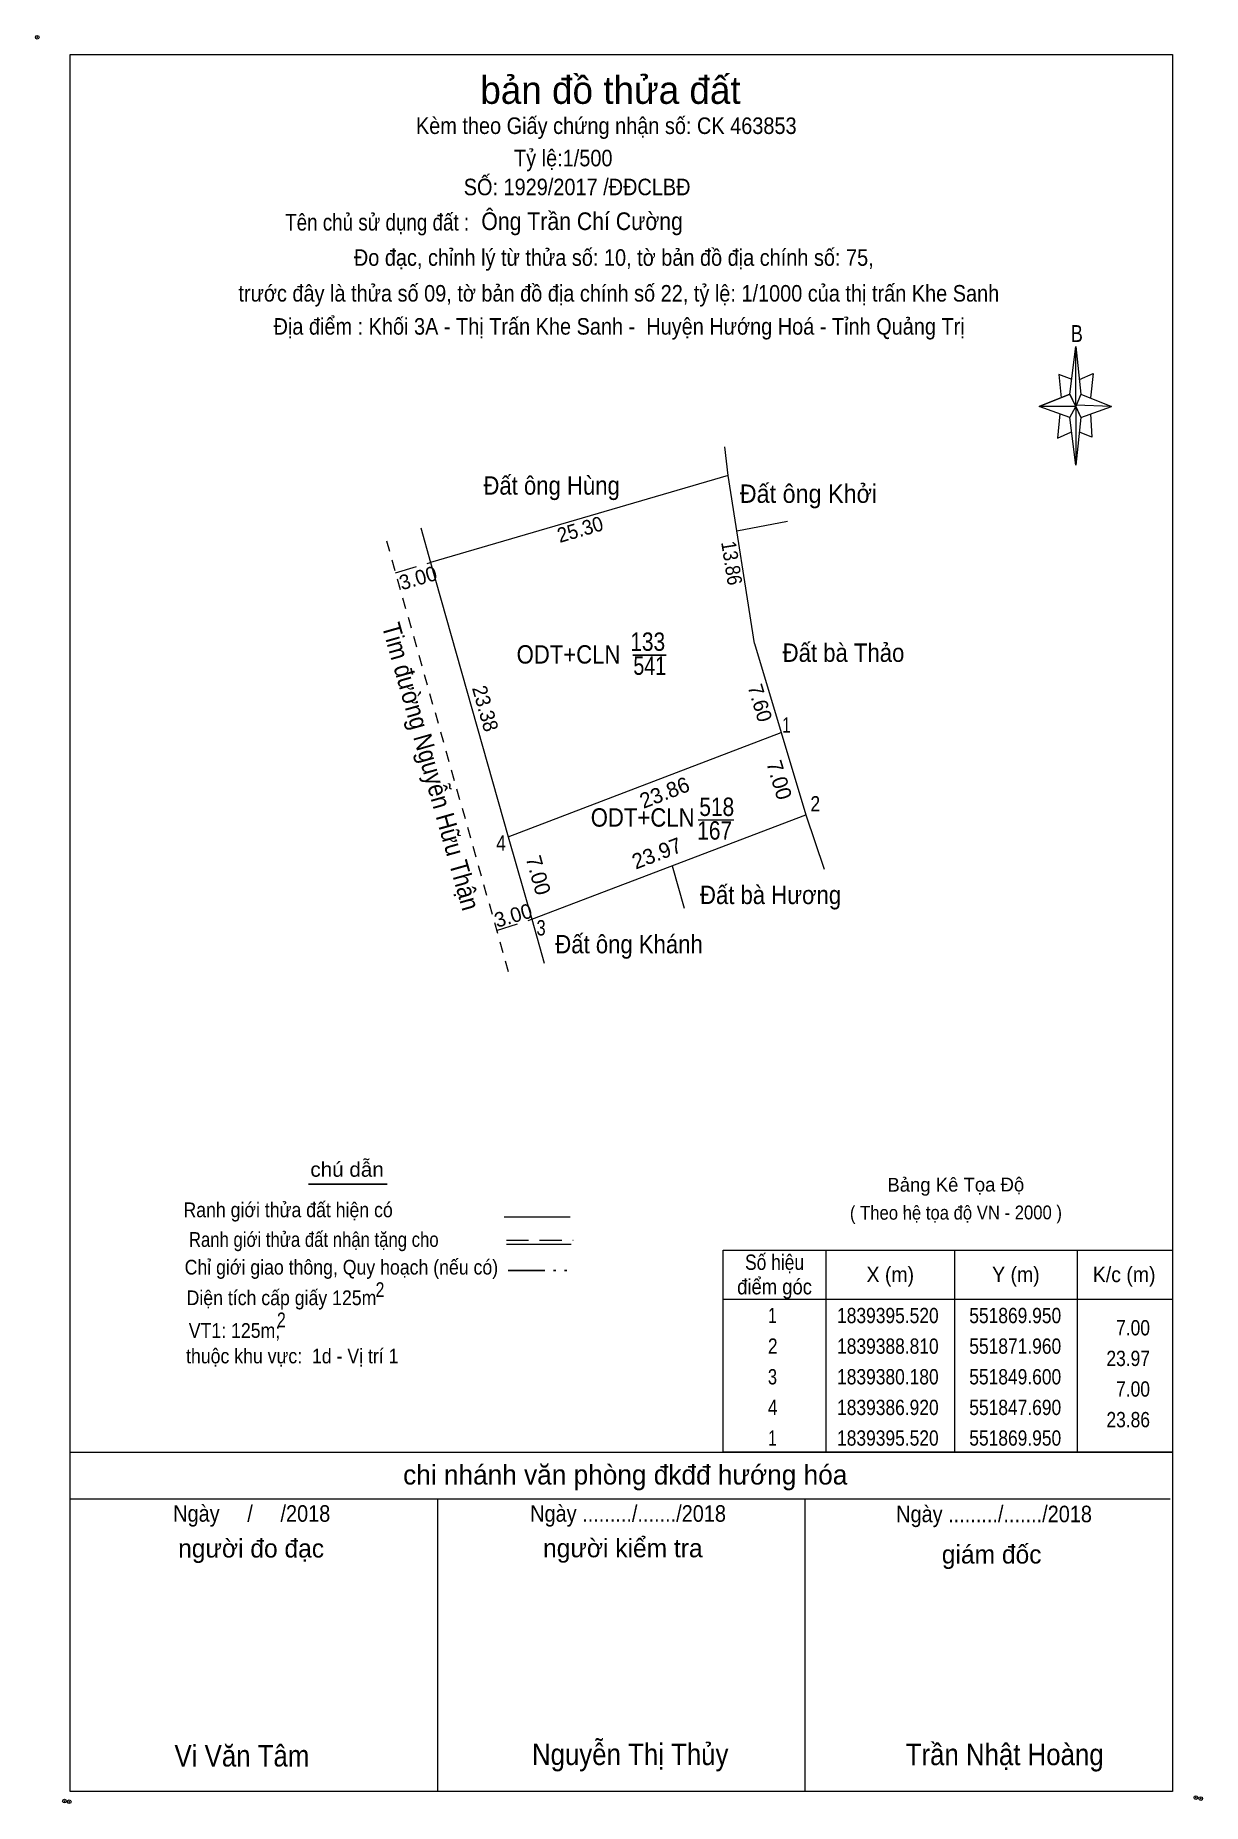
# Model space of a CAD drawing. Header units: metres. Extents: x 550992 to 551904, y 1839307 to 1839453.
# Drawn here: x 551809 to 551904.3, y 1839308.1 to 1839452.4 of the extents above; entities that cross this region are included whole.
import ezdxf
from ezdxf.enums import TextEntityAlignment as Align

# ---------------------------------------------------------------- set-up
doc = ezdxf.new("R2010")
doc.units = ezdxf.units.M
doc.header["$LTSCALE"] = 0.6
doc.header["$PDMODE"] = 32
doc.header["$PDSIZE"] = 0.3
for name, pattern in [('DASH_DOUBLE_DOT', [9.2, 5, -1.2, 0.3, -1.2, 0.3, -1.2]), ('MEDIUM_DASHED', [4.5, 3, -1.5]), ('SHORT_DASHED', [2.7, 1.5, -1.2])]:
    doc.linetypes.add(name, pattern=pattern)
for name, color, linetype, lineweight in [('10', 7, 'Continuous', 13), ('16', 7, 'Continuous', 25), ('2', 7, 'SHORT_DASHED', 13), ('5', 7, 'Continuous', 13), ('55', 7, 'Continuous', 13), ('63', 7, 'Continuous', 13)]:
    doc.layers.add(name, color=color, linetype=linetype, lineweight=lineweight)
doc.layers.add('34', color=7, linetype='Continuous')

msp = doc.modelspace()

# ---------------------------------------------------------------- texts
at = {"layer": '10'}
for s, width, p in [('Đất ông Hùng', 0.9, (551851.2, 1839414.94)), ('Đất ông Khởi', 0.95, (551872.165, 1839414.27)), ('133', 0.85, (551859.045, 1839402.19)), ('Đất bà Thảo', 0.9, (551875.03, 1839401.29)), ('541', 0.8, (551859.21, 1839400.23)), ('518', 0.85, (551864.68, 1839388.71)), ('167', 0.85, (551864.51, 1839386.78)), ('Đất bà Hương', 0.9, (551869.075, 1839381.52)), ('Đất ông Khánh', 0.9, (551857.52, 1839377.5))]:
    msp.add_text(s, height=1.5, dxfattribs=dict(at, width=width)).set_placement(p, align=Align.CENTER)
for s, height, rotation, width, p in [('25.30', 1.2, 16.25, 0.95, (551853.6921, 1839411.5269)), ('13.86', 1.2, 278.966, 0.9, (551865.3166, 1839409.2635)), ('Tim đường Nguyễn Hữu Thận', 1.5, 285.81, 0.9, (551840.6291, 1839392.5493)), ('23.38', 1.2, 285.814, 0.95, (551845.2073, 1839397.3235))]:
    msp.add_text(s, height=height, rotation=rotation, dxfattribs=dict(at, width=width)).set_placement(p, align=Align.CENTER)
for s, height, rotation, p in [('3.00', 1.2, 16.26, (551840.462, 1839407.5664)), ('7.60', 1.2, 286.67, (551867.6381, 1839397.7671)), ('7.00', 1.25, 286.676, (551869.187, 1839391.4743)), ('23.86', 1.25, 21.124, (551860.6448, 1839390.0398)), ('23.97', 1.25, 21.104, (551860.015, 1839385.0814)), ('7.00', 1.25, 285.822, (551849.512, 1839383.7054)), ('3.00', 1.2, 16.26, (551848.232, 1839380.0164))]:
    msp.add_text(s, height=height, rotation=rotation, dxfattribs=at).set_placement(p, align=Align.CENTER)
for s, height, width, p in [('ODT+CLN ', 1.5, 0.9, (551857.32, 1839401.15)), (' 1', 1.25, 0.75, (551870.72, 1839395.52)), (' 2', 1.25, 0.85, (551873.12, 1839389.08)), ('ODT+CLN ', 1.5, 0.9, (551863.37, 1839387.84)), (' 4', 1.25, 0.85, (551847.46, 1839385.87)), (' 3', 1.25, 0.8, (551850.71, 1839378.96))]:
    msp.add_text(s, height=height, dxfattribs=dict(at, width=width)).set_placement(p, align=Align.RIGHT)
at = {"layer": '16', "width": 0.8}
for p in [(551837.185, 1839349.45), (551829.135, 1839346.98)]:
    msp.add_text('2', height=1.2, dxfattribs=at).set_placement(p, align=Align.CENTER)
at = {"layer": '2', "width": 0.9}
msp.add_text('Tỷ lệ:1/500', height=1.35, dxfattribs=at).set_placement((551852.15, 1839441.74), align=Align.CENTER)
at = {"layer": '34', "width": 0.9}
msp.add_text('Ông Trần Chí Cường', height=1.44, dxfattribs=at).set_placement((551845.46, 1839436.54))
at = {"layer": '5'}
for s, height, p in [('bản đồ thửa đất', 2.25, (551856.005, 1839446.84)), ('chi nhánh văn phòng đkđđ hướng hóa', 1.6, (551857.21, 1839334.14)), ('người đo đạc', 1.5, (551826.665, 1839328.18)), ('người kiểm tra', 1.5, (551857.015, 1839328.2)), ('giám đốc', 1.5, (551887.125, 1839327.69))]:
    msp.add_text(s, height=height, dxfattribs=at).set_placement(p, align=Align.CENTER)
for s, height, width, p in [('Kèm theo Giấy chứng nhận số: CK 463853', 1.35, 0.9, (551855.66, 1839444.38)), ('SỐ: 1929/2017 /ĐĐCLBĐ', 1.35, 0.9, (551853.28, 1839439.38)), ('Tên chủ sử dụng đất :', 1.35, 0.85, (551836.955, 1839436.5)), ('Đo đạc, chỉnh lý từ thửa số: 10, tờ bản đồ địa chính số: 75, ', 1.35, 0.9, (551856.5, 1839433.62)), ('trước đây là thửa số 09, tờ bản đồ địa chính số 22, tỷ lệ: 1/1000 của thị trấn Khe Sanh', 1.35, 0.9, (551856.685, 1839430.7)), ('Địa điểm : Khối 3A - Thị Trấn Khe Sanh -  Huyện Hướng Hoá - Tỉnh Quảng Trị ', 1.35, 0.9, (551856.935, 1839428)), ('B', 1.378, 0.8, (551894.08, 1839427.4)), ('chú dẫn', 1.2, 1.05, (551834.5, 1839359.26)), ('Ranh giới thửa đất hiện có ', 1.2, 0.9, (551829.885, 1839355.96)), ('Ranh giới thửa đất nhận tặng cho', 1.2, 0.85, (551831.78, 1839353.54)), ('Chỉ giới giao thông, Quy hoạch (nếu có)', 1.2, 0.9, (551834.035, 1839351.28)), ('Diện tích cấp giấy 125m', 1.2, 0.9, (551829.145, 1839348.78)), ('VT1: 125m; ', 1.2, 0.9, (551825.51, 1839346.11)), ('thuộc khu vực:  1d - Vị trí 1', 1.2, 0.9, (551830.025, 1839344.03)), ('Ngày     /     /2018', 1.35, 0.9, (551826.715, 1839331.1)), ('Ngày ........./......./2018', 1.35, 0.9, (551857.44, 1839331.1)), ('Ngày ........./......./2018', 1.35, 0.9, (551887.32, 1839331.06)), ('Nguyễn Thị Thủy', 1.75, 0.9, (551857.615, 1839311.24)), ('Trần Nhật Hoàng', 1.75, 0.9, (551888.19, 1839311.23)), ('Vi Văn Tâm', 1.75, 0.9, (551825.915, 1839311.12))]:
    msp.add_text(s, height=height, dxfattribs=dict(at, width=width)).set_placement(p, align=Align.CENTER)
at = {"layer": '55'}
msp.add_text('Bảng Kê Tọa Độ', height=1.13, rotation=0.127, dxfattribs=at).set_placement((551884.1988, 1839358.0533), align=Align.CENTER)
at = {"layer": '55', "width": 0.9}
msp.add_text('( Theo hệ tọa độ VN - 2000 )', height=1.13, rotation=0.127, dxfattribs=at).set_placement((551884.2088, 1839355.7689), align=Align.CENTER)
at = {"layer": '63'}
for s, width, p in [('Số hiệu', 0.85, (551869.4, 1839351.66)), ('điểm góc', 0.9, (551869.4, 1839349.66)), ('X (m)', 0.95, (551878.85, 1839350.66)), ('Y (m)', 0.95, (551889.105, 1839350.66)), ('K/c (m)', 0.95, (551897.945, 1839350.66)), (' 1', 0.75, (551869.05, 1839347.31)), ('1839395.520', 0.85, (551878.65, 1839347.31)), ('551869.950', 0.85, (551889.05, 1839347.31)), (' 2', 0.85, (551869.055, 1839344.81)), ('1839388.810', 0.85, (551878.65, 1839344.81)), ('551871.960', 0.85, (551889.05, 1839344.81)), (' 3', 0.8, (551869.045, 1839342.31)), ('1839380.180', 0.85, (551878.65, 1839342.31)), ('551849.600', 0.85, (551889.05, 1839342.31)), (' 4', 0.85, (551869.05, 1839339.81)), ('1839386.920', 0.85, (551878.65, 1839339.81)), ('551847.690', 0.85, (551889.05, 1839339.81)), (' 1', 0.75, (551869.05, 1839337.31)), ('1839395.520', 0.85, (551878.65, 1839337.31)), ('551869.950', 0.85, (551889.05, 1839337.31))]:
    msp.add_text(s, height=1.25, dxfattribs=dict(at, width=width)).set_placement(p, align=Align.CENTER)
at = {"layer": '63', "width": 0.85}
for s, p in [('7.00', (551900.05, 1839346.31)), ('23.97', (551900.05, 1839343.81)), ('7.00', (551900.05, 1839341.31)), ('23.86', (551900.05, 1839338.81))]:
    msp.add_text(s, height=1.25, dxfattribs=at).set_placement(p, align=Align.RIGHT)

# ---------------------------------------------------------------- linework, layer by layer
at = {"layer": '10'}
for p, q in [((551865.61, 1839416.49), (551865.33, 1839418.85)), ((551865.61, 1839416.49), (551841.32, 1839409.41)), ((551866.32, 1839411.99), (551870.47, 1839412.77)), ((551840.52, 1839412.24), (551841.32, 1839409.41)), ((551847.66, 1839387.01), (551869.95, 1839395.52)), ((551849.57, 1839380.28), (551871.96, 1839388.81)), ((551863.17, 1839388.4), (551866.07, 1839388.4)), ((551862.04, 1839381.16), (551861.08, 1839384.61)), ((551849.57, 1839380.28), (551850.59, 1839376.7))]:
    msp.add_line(p, q, dxfattribs=at)
at = {"layer": '10', "linetype": 'SHORT_DASHED'}
msp.add_line((551837.71, 1839411.18), (551847.7, 1839375.88), dxfattribs=at)
at = {"layer": '10', "linetype": 'MEDIUM_DASHED'}
for p, q in [((551838.44, 1839408.57), (551841.32, 1839409.41)), ((551846.71, 1839379.36), (551849.57, 1839380.28))]:
    msp.add_line(p, q, dxfattribs=at)
at = {"layer": '10', "lineweight": 25}
msp.add_line((551857.83, 1839401.85), (551860.54, 1839401.85), dxfattribs=at)
at = {"layer": '10'}
for points in [[(551867.77, 1839402.8), (551865.61, 1839416.49), (551841.32, 1839409.41)], [(551841.32, 1839409.41), (551847.66, 1839387.01), (551849.57, 1839380.28)], [(551867.77, 1839402.8), (551869.95, 1839395.52), (551871.96, 1839388.81)]]:
    msp.add_lwpolyline(points, dxfattribs=at)
at = {"layer": '16'}
msp.add_line((551837.78, 1839358.66), (551831.34, 1839358.66), dxfattribs=at)
at = {"layer": '5'}
for p, q in [((551893.5, 1839423.14), (551894, 1839427.04)), ((551894.4, 1839423.14), (551896.9, 1839422.14)), ((551893.5, 1839421.24), (551891, 1839422.14)), ((551895.2, 1839421.54), (551895.3, 1839419.64)), ((551894.4, 1839421.24), (551894, 1839417.34)), ((551895.3, 1839419.64), (551894.3, 1839420.04)), ((551847.32, 1839356), (551852.7, 1839356)), ((551847.52, 1839353.76), (551852.8, 1839353.76)), ((551811.9, 1839336.78), (551901.9, 1839336.78)), ((551811.9, 1839332.98), (551901.7, 1839332.98)), ((551811.9, 1839332.98), (551901.7, 1839332.98)), ((551811.9, 1839332.98), (551901.7, 1839332.98)), ((551841.9, 1839309.08), (551841.9, 1839332.98)), ((551871.9, 1839309.08), (551871.9, 1839332.98))]:
    msp.add_line(p, q, dxfattribs=at)
at = {"layer": '5', "linetype": 'MEDIUM_DASHED'}
msp.add_line((551847.52, 1839354.08), (551852.96, 1839354.08), dxfattribs=at)
at = {"layer": '5', "linetype": 'DASH_DOUBLE_DOT', "lineweight": 25}
msp.add_line((551847.64, 1839351.62), (551852.86, 1839351.62), dxfattribs=at)
at = {"layer": '5'}
for points in [[(551811.9, 1839450.88), (551901.9, 1839450.88), (551901.9, 1839309.08), (551811.9, 1839309.08)], [(551894, 1839427.04), (551894.4, 1839423.14), (551894, 1839422.14)], [(551894, 1839422.14), (551891, 1839422.14), (551893.5, 1839423.14), (551894.4, 1839421.24), (551896.9, 1839422.14), (551894, 1839422.24)], [(551894, 1839422.14), (551894, 1839417.34), (551893.5, 1839421.24)]]:
    msp.add_lwpolyline(points, close=True, dxfattribs=at)
for points in [[(551893.7, 1839424.34), (551892.6, 1839424.74), (551892.8, 1839422.84)], [(551894.3, 1839424.34), (551895.4, 1839424.84), (551895.2, 1839422.84)], [(551894, 1839422.14), (551893.5, 1839423.14), (551891, 1839422.14)], [(551892.7, 1839421.54), (551892.5, 1839419.54), (551893.6, 1839420.04)], [(551894, 1839422.14), (551894.4, 1839421.24), (551896.9, 1839422.14)], [(551901.9, 1839309.08), (551811.9, 1839309.08), (551811.9, 1839332.98)]]:
    msp.add_lwpolyline(points, dxfattribs=at)
for p in [(551809.2, 1839452.28), (551811.42, 1839308.3), (551811.82, 1839308.24), (551903.8, 1839308.58), (551904.2, 1839308.5)]:
    msp.add_point(p, dxfattribs=at)
at = {"layer": '55'}
msp.add_line((551871.96, 1839388.81), (551873.44, 1839384.37), dxfattribs=at)
at = {"layer": '63'}
for p, q in [((551873.6, 1839353.28), (551873.6, 1839336.78)), ((551884.1, 1839353.28), (551884.1, 1839336.78)), ((551894.1, 1839353.28), (551894.1, 1839336.78)), ((551865.2, 1839349.28), (551901.9, 1839349.28))]:
    msp.add_line(p, q, dxfattribs=at)
msp.add_lwpolyline([(551865.2, 1839353.28), (551901.9, 1839353.28), (551901.9, 1839336.78), (551865.2, 1839336.78)], close=True, dxfattribs=at)

msp.set_redraw_order([(e.dxf.handle, doc.entitydb.next_handle()) for e in msp.query("TEXT MTEXT ATTDEF DIMENSION ARC_DIMENSION")])  # texts and dimensions are drawn at this point

doc.saveas('drawing.dxf')
